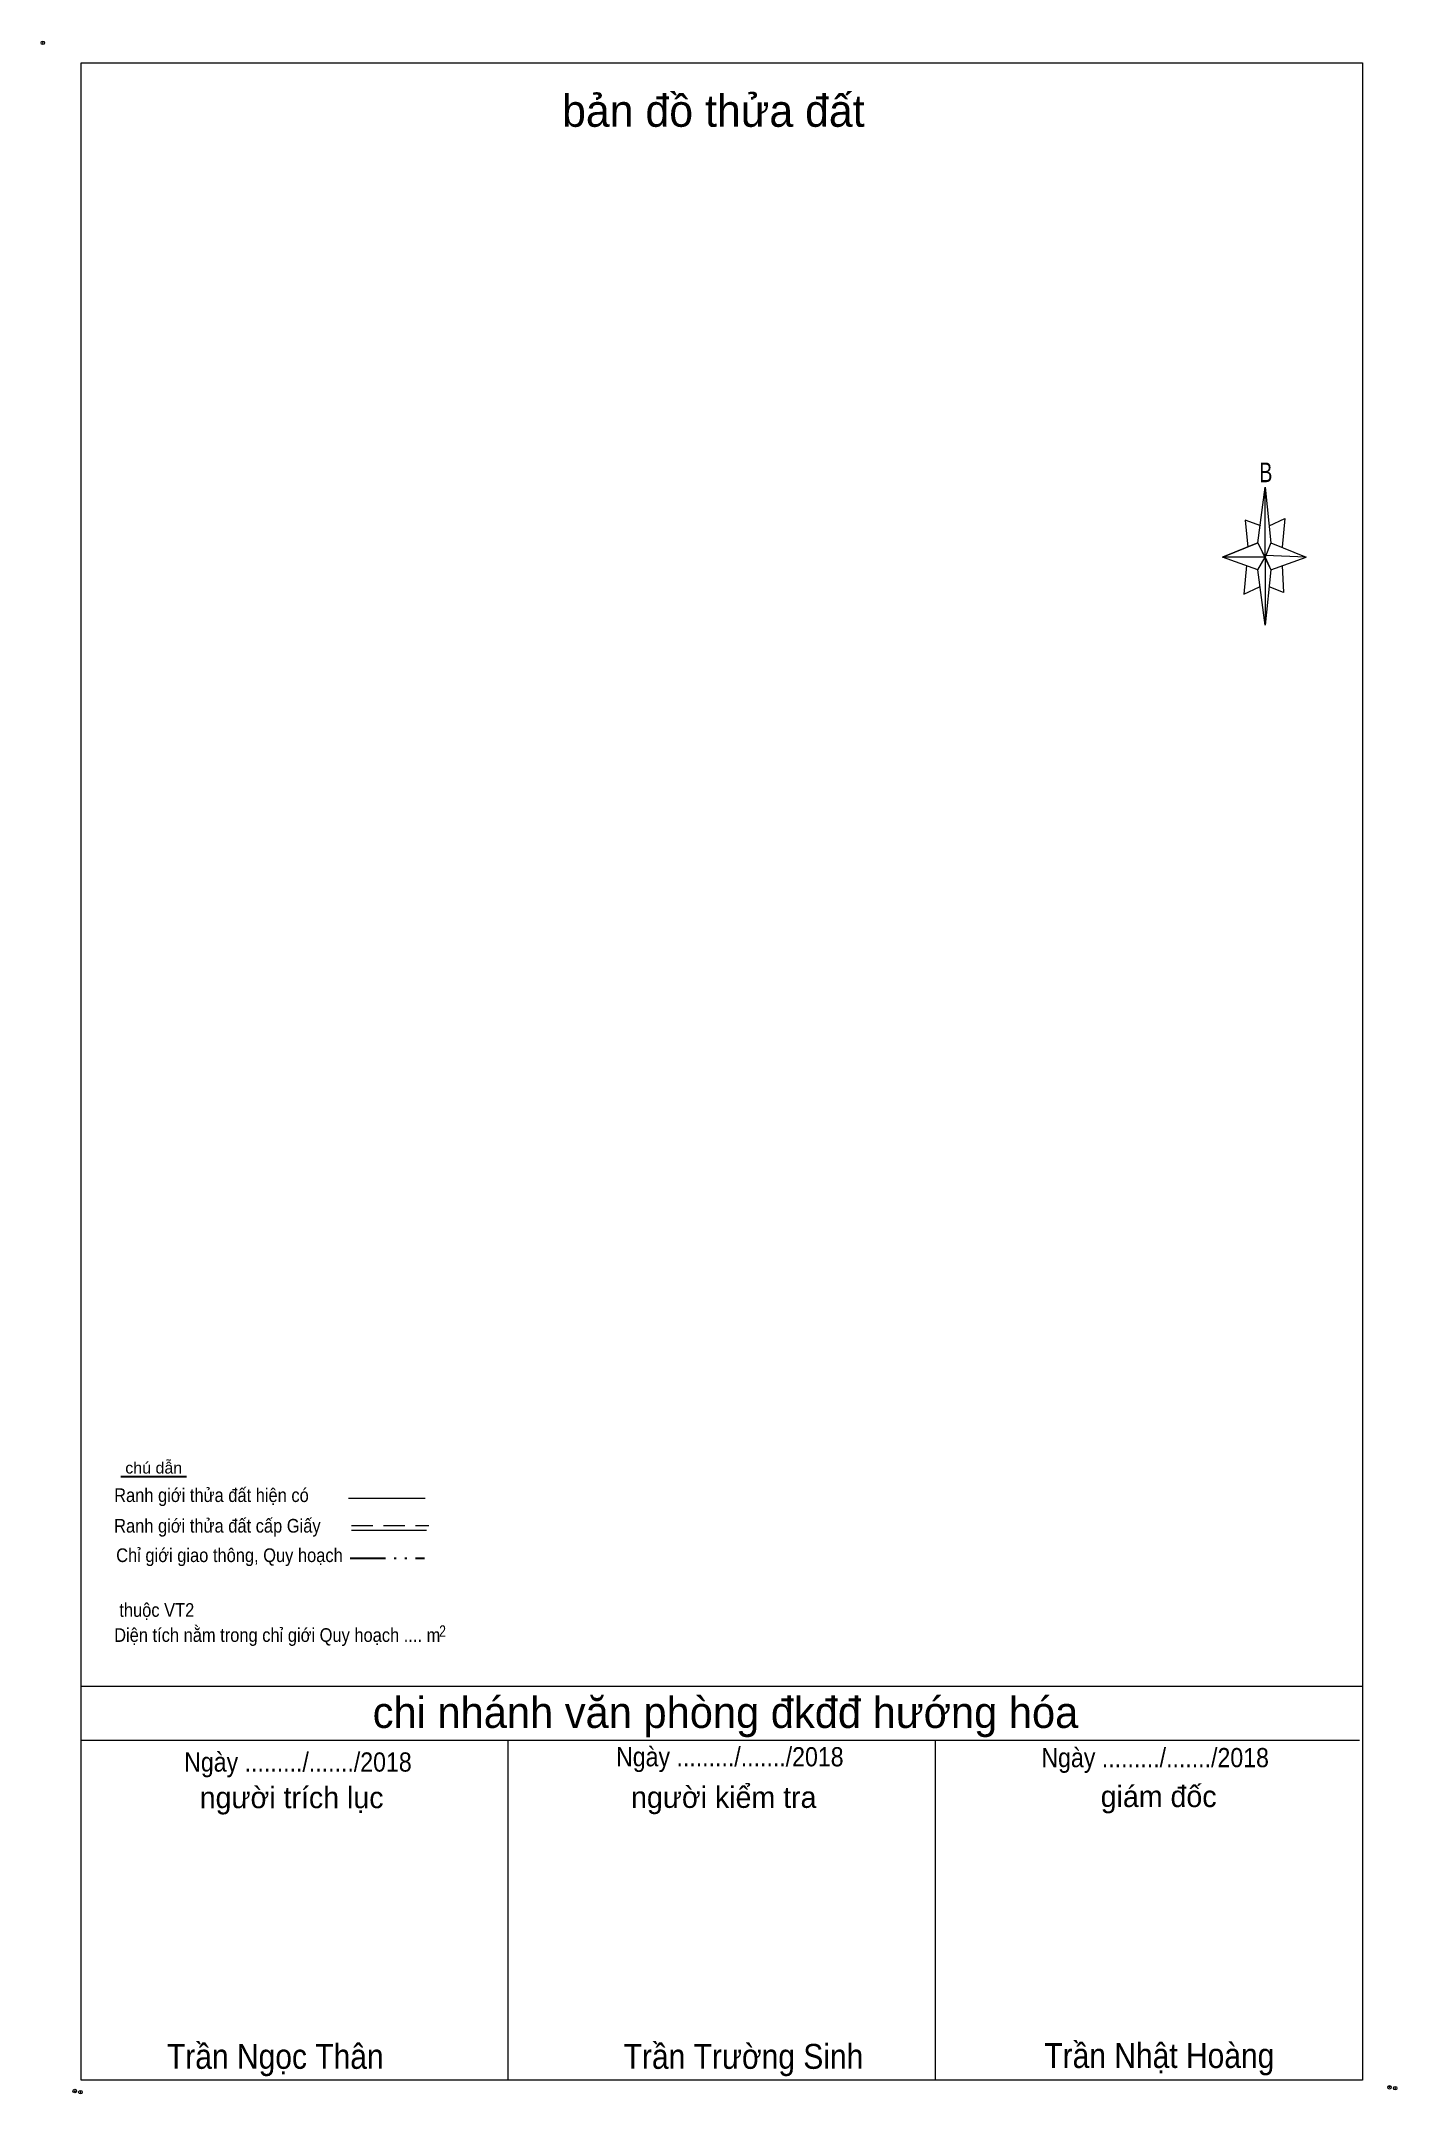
# Model space of a CAD drawing. Header units: metres. Extents: x 550268 to 551159, y 1840749 to 1841074.
# Drawn here: x 550737.4 to 550832.6, y 1840754.1 to 1840898.4 of the extents above; entities that cross this region are included whole.
import ezdxf
from ezdxf.enums import TextEntityAlignment as Align

# ---------------------------------------------------------------- set-up
doc = ezdxf.new("R2010")
doc.units = ezdxf.units.M
doc.header["$LTSCALE"] = 0.5
doc.header["$PDMODE"] = 32
doc.header["$PDSIZE"] = 0.25
doc.linetypes.add('DASH_DOUBLE_DOT', pattern=[9.2, 5, -1.2, 0.3, -1.2, 0.3, -1.2])
doc.linetypes.add('MEDIUM_DASHED', pattern=[4.5, 3, -1.5])
doc.layers.add('16', color=7, linetype='Continuous', lineweight=25)
doc.layers.add('5', color=7, linetype='Continuous', lineweight=13)

msp = doc.modelspace()

# ---------------------------------------------------------------- texts
at = {"layer": '16', "width": 0.8}
msp.add_text('2', height=0.8, dxfattribs=at).set_placement((550765.56, 1840786.23), align=Align.CENTER)
at = {"layer": '5'}
for s, height, p in [('bản đồ thửa đất', 2.25, (550784.585, 1840892.36)), ('chi nhánh văn phòng đkđđ hướng hóa', 2.187, (550785.435, 1840779.82)), ('người trích lục', 1.5, (550754.955, 1840774.18)), ('người kiểm tra', 1.5, (550785.315, 1840774.2)), ('giám đốc', 1.5, (550815.865, 1840774.26))]:
    msp.add_text(s, height=height, dxfattribs=at).set_placement(p, align=Align.CENTER)
for s, height, width, p in [('B', 1.378, 0.75, (550823.395, 1840867.38)), ('chú dẫn', 0.7999, 1.05, (550745.27, 1840797.7)), ('Ranh giới thửa đất hiện có ', 0.96, 0.9, (550749.485, 1840795.7)), ('Ranh giới thửa đất cấp Giấy', 0.96, 0.9, (550749.74, 1840793.55)), ('Chỉ giới giao thông, Quy hoạch', 0.96, 0.9, (550750.59, 1840791.48)), ('thuộc VT2', 0.96, 0.9, (550745.485, 1840787.63)), ('Diện tích nằm trong chỉ giới Quy hoạch .... m', 0.96, 0.9, (550753.945, 1840785.87)), ('Ngày ........./......./2018', 1.35, 0.9, (550785.74, 1840777.12)), ('Ngày ........./......./2018', 1.35, 0.9, (550815.62, 1840777.06)), ('Ngày ........./......./2018', 1.35, 0.9, (550755.4, 1840776.75)), ('Trần Ngọc Thân', 1.75, 0.9, (550753.81, 1840755.86)), ('Trần Trường Sinh', 1.75, 0.9, (550786.7, 1840755.86)), ('Trần Nhật Hoàng', 1.75, 0.9, (550815.915, 1840755.92))]:
    msp.add_text(s, height=height, dxfattribs=dict(at, width=width)).set_placement(p, align=Align.CENTER)

# ---------------------------------------------------------------- linework, layer by layer
at = {"layer": '16'}
msp.add_line((550747.58, 1840797.46), (550742.96, 1840797.46), dxfattribs=at)
at = {"layer": '5'}
for p, q in [((550822.84, 1840863.12), (550823.34, 1840867.02)), ((550822.84, 1840861.22), (550820.34, 1840862.12)), ((550823.74, 1840863.12), (550826.24, 1840862.12)), ((550823.74, 1840861.22), (550823.34, 1840857.32)), ((550824.54, 1840861.52), (550824.64, 1840859.62)), ((550824.64, 1840859.62), (550823.64, 1840860.02)), ((550758.96, 1840795.97), (550764.34, 1840795.97)), ((550759.16, 1840793.73), (550764.42, 1840793.73)), ((550740.18, 1840782.76), (550830.18, 1840782.76)), ((550740.18, 1840778.96), (550829.98, 1840778.96)), ((550740.18, 1840778.96), (550829.98, 1840778.96)), ((550740.18, 1840778.96), (550829.98, 1840778.96)), ((550770.18, 1840755.06), (550770.18, 1840778.96)), ((550800.18, 1840755.06), (550800.18, 1840778.96))]:
    msp.add_line(p, q, dxfattribs=at)
at = {"layer": '5', "linetype": 'MEDIUM_DASHED'}
msp.add_line((550759.16, 1840794.05), (550764.6, 1840794.05), dxfattribs=at)
at = {"layer": '5', "linetype": 'DASH_DOUBLE_DOT', "lineweight": 25}
msp.add_line((550759.06, 1840791.76), (550764.3, 1840791.76), dxfattribs=at)
at = {"layer": '5'}
for points in [[(550740.18, 1840896.86), (550830.18, 1840896.86), (550830.18, 1840755.06), (550740.18, 1840755.06)], [(550823.34, 1840867.02), (550823.74, 1840863.12), (550823.34, 1840862.12)], [(550823.34, 1840862.12), (550820.34, 1840862.12), (550822.84, 1840863.12), (550823.74, 1840861.22), (550826.24, 1840862.12), (550823.34, 1840862.22)], [(550823.34, 1840862.12), (550823.34, 1840857.32), (550822.84, 1840861.22)]]:
    msp.add_lwpolyline(points, close=True, dxfattribs=at)
for points in [[(550823.64, 1840864.32), (550824.74, 1840864.82), (550824.54, 1840862.82)], [(550823.04, 1840864.32), (550821.94, 1840864.72), (550822.14, 1840862.82)], [(550823.34, 1840862.12), (550822.84, 1840863.12), (550820.34, 1840862.12)], [(550823.34, 1840862.12), (550823.74, 1840861.22), (550826.24, 1840862.12)], [(550822.04, 1840861.52), (550821.84, 1840859.52), (550822.94, 1840860.02)], [(550830.18, 1840755.06), (550740.18, 1840755.06), (550740.18, 1840778.96)]]:
    msp.add_lwpolyline(points, dxfattribs=at)
for p in [(550737.48, 1840898.26), (550739.72, 1840754.3), (550740.12, 1840754.22), (550832.08, 1840754.56), (550832.48, 1840754.5)]:
    msp.add_point(p, dxfattribs=at)

msp.set_redraw_order([(e.dxf.handle, doc.entitydb.next_handle()) for e in msp.query("TEXT MTEXT ATTDEF DIMENSION ARC_DIMENSION")])  # texts and dimensions are drawn at this point

doc.saveas('drawing.dxf')
